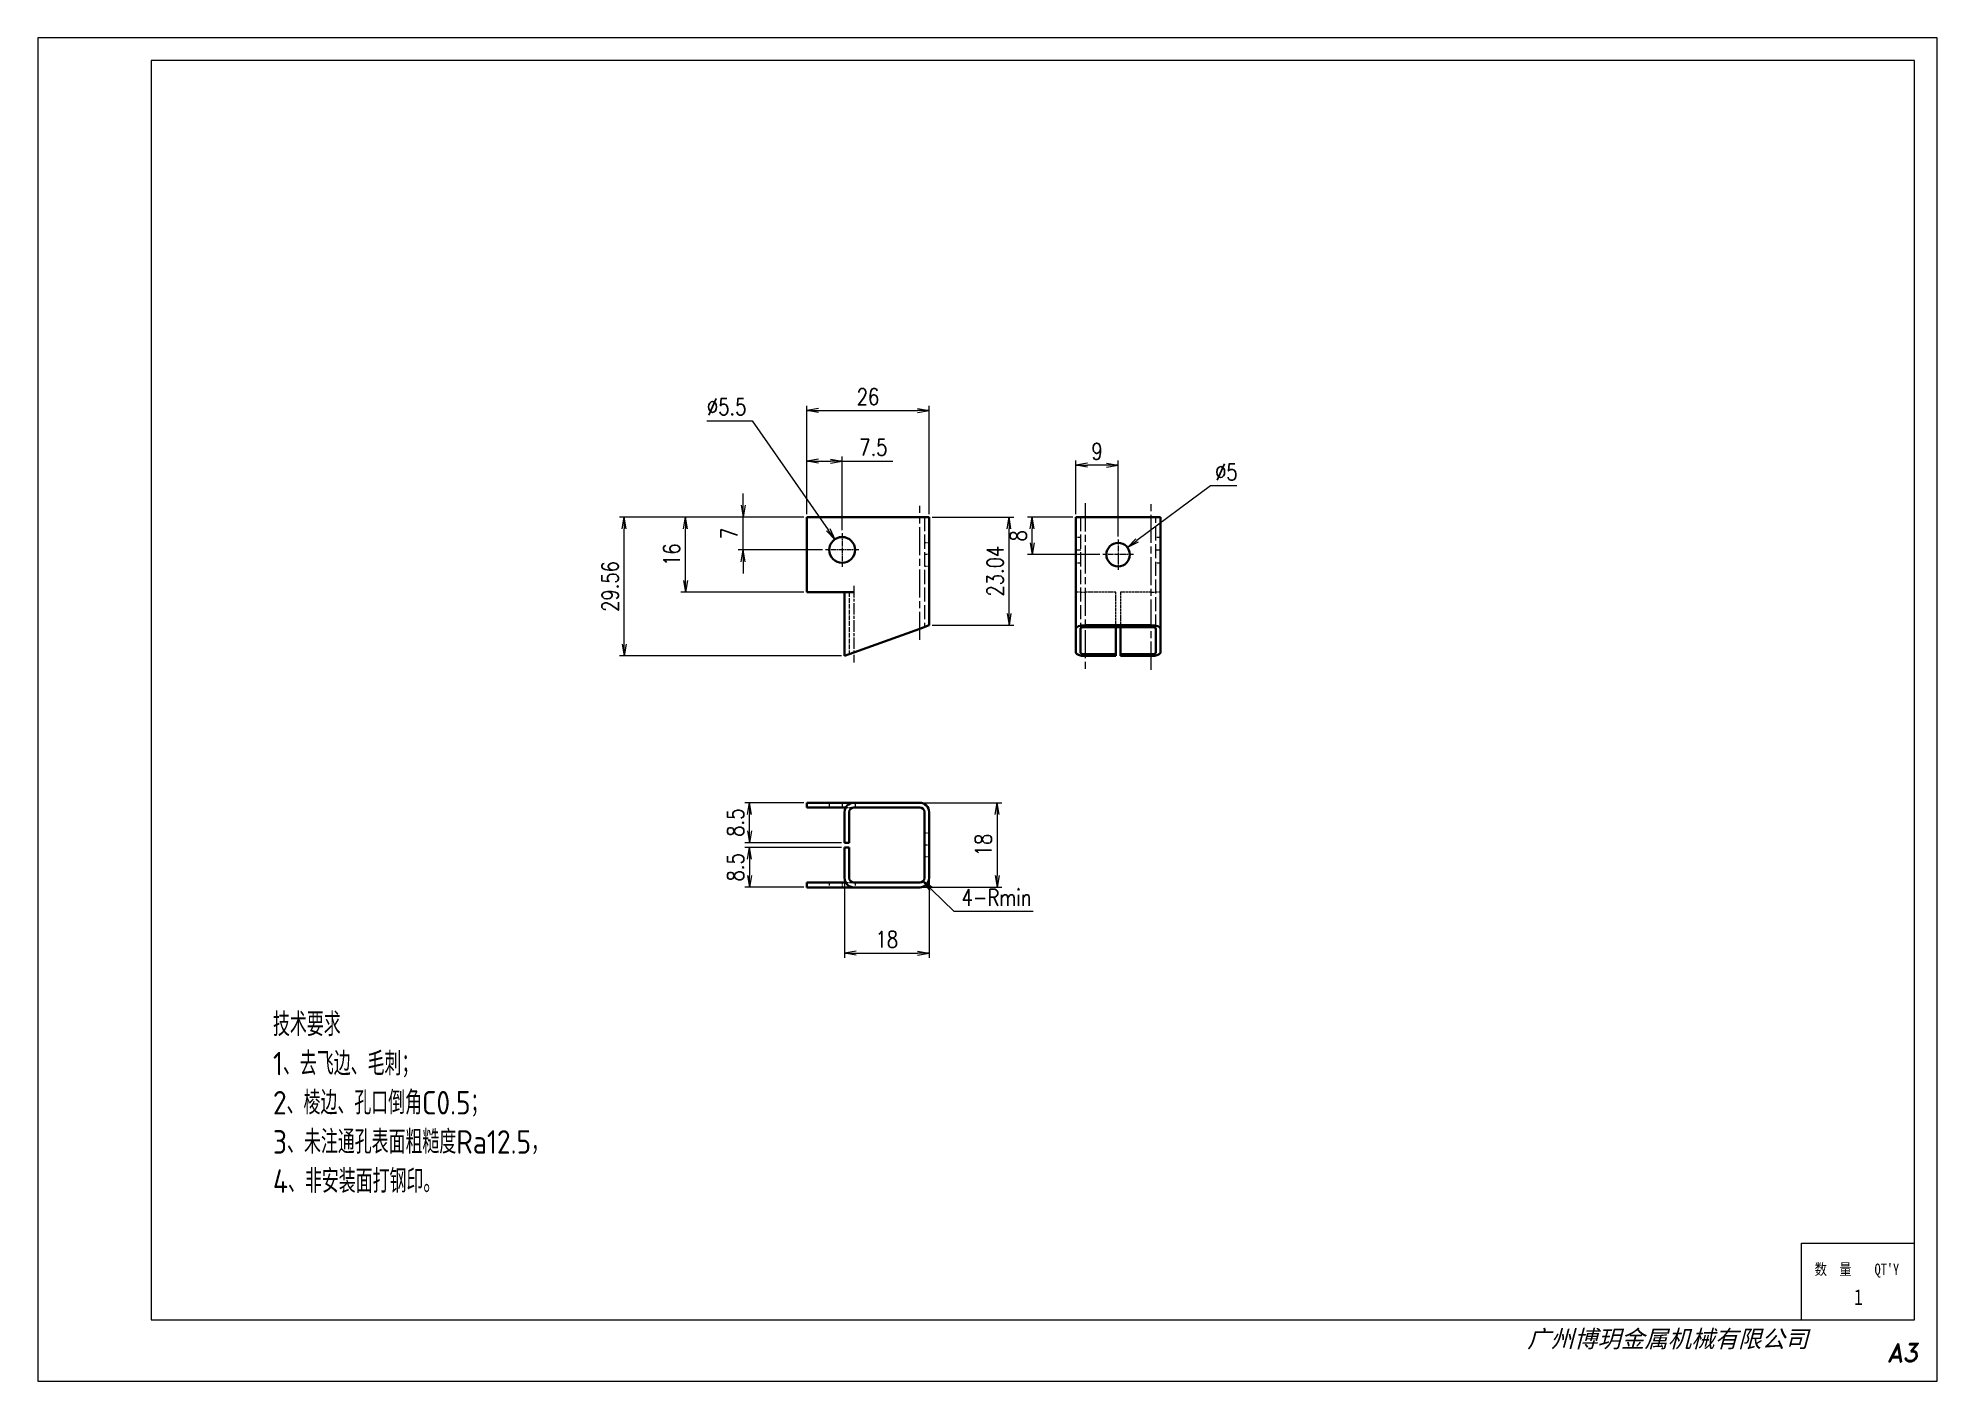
# Model space of a CAD drawing. Header units: millimetres. Extents: x 947 to 8432, y 980 to 2342.
# Drawn here: x 2480 to 2884.1, y 1550 to 1835.7 of the extents above; entities that cross this region are included whole.
import ezdxf
from ezdxf.enums import TextEntityAlignment as Align

# ---------------------------------------------------------------- set-up
doc = ezdxf.new("R2010")
doc.units = ezdxf.units.MM
doc.linetypes.add('AM_ISO02W050x2', pattern=[3.75, 3, -0.75])
doc.linetypes.add('AM_ISO08W050x2', pattern=[9, 6, -0.75, 1.5, -0.75])
for name, color, linetype, lineweight in [('中心线', 2, 'AM_ISO08W050x2', 18), ('图框BY', 7, 'Continuous', 0), ('标注线', 3, 'Continuous', 18), ('粗实线', 7, 'Continuous', 35), ('虚线', 1, 'AM_ISO02W050x2', 18)]:
    doc.layers.add(name, color=color, linetype=linetype, lineweight=lineweight)
doc.styles.add('DIM', font='romans.shx', dxfattribs={"width": 0.8, "bigfont": 'bigfont.shx'})
doc.styles.add('STYLE1', font='')
doc.styles.add('国标', font='simfang.ttf', dxfattribs={"width": 0.8})
doc.styles.add('机械长仿宋', font='gbenor.shx', dxfattribs={"height": 1, "bigfont": 'gbcbig.shx'})
doc.styles.add('标题字', font='romand.shx', dxfattribs={"oblique": 10, "bigfont": 'bigfont.shx'})
doc.styles.get('STYLE1').set_extended_font_data('SimSun')
doc.dimstyles.new('XR 1-1$0', dxfattribs={"dimtxt": 3.5, "dimasz": 2.5, "dimexe": 1, "dimexo": 0.625, "dimgap": 1.2, "dimtad": 1, "dimzin": 9, "dimdsep": 46, "dimtxsty": 'DIM', "dimblk": 'OPEN', "dimcen": 0, "dimclrd": 8, "dimclre": 8, "dimclrt": 2, "dimazin": 2, "dimtfac": 0.5, "dimtmove": 0, "dimatfit": 3, "dimldrblk": 'OPEN', "dimfxl": 1, "dimtolj": 2, "dimlwd": 18, "dimlwe": 18, "dimarcsym": 0})
doc.dimstyles.new('XR 1-1$3', dxfattribs={"dimtxt": 3.5, "dimasz": 2.5, "dimexe": 1, "dimexo": 0.625, "dimgap": 1.2, "dimtad": 1, "dimtoh": 1, "dimdsep": 46, "dimtxsty": 'DIM', "dimblk": 'OPEN', "dimcen": 0, "dimclrd": 8, "dimclre": 8, "dimclrt": 2, "dimazin": 2, "dimtfac": 0.5, "dimtofl": 0, "dimtmove": 0, "dimatfit": 3, "dimldrblk": 'OPEN', "dimfxl": 1, "dimtolj": 2, "dimlwd": 18, "dimlwe": 18, "dimarcsym": 0})
doc.dimstyles.new('XR 1-1$4', dxfattribs={"dimtxt": 3.5, "dimasz": 2.5, "dimexe": 1, "dimexo": 0.625, "dimgap": 1.2, "dimtad": 1, "dimtoh": 1, "dimdsep": 46, "dimtxsty": 'DIM', "dimblk": 'OPEN', "dimcen": 0, "dimclrd": 8, "dimclre": 8, "dimclrt": 2, "dimazin": 2, "dimtfac": 0.5, "dimtofl": 0, "dimtmove": 0, "dimatfit": 3, "dimldrblk": 'OPEN', "dimfxl": 1, "dimtolj": 2, "dimlwd": 18, "dimlwe": 18, "dimarcsym": 0})

msp = doc.modelspace()

# ---------------------------------------------------------------- texts
at = {"layer": '图框BY', "style": '国标', "width": 0.8}
for s, p in [('数  量', (2858.01, 1572.577)), ("QT'Y ", (2870.76, 1572.577))]:
    msp.add_text(s, height=2.4051, dxfattribs=at).set_placement(p)
msp.add_text('1', height=3.367, dxfattribs=at).set_placement((2867.318, 1566.163), align=Align.CENTER)
at = {"layer": '图框BY', "lineweight": -3, "style": 'STYLE1', "oblique": 15}
msp.add_text('广州博玥金属机械有限公司', height=3.6557, dxfattribs=at).set_placement((2796.861, 1557.147))
at = {"layer": '图框BY', "style": '标题字', "oblique": 10}
msp.add_text('A3', height=3.8481, dxfattribs=at).set_placement((2876.755, 1556.025), align=Align.MIDDLE)
at = {"layer": '标注线', "color": 2, "insert": (2530, 1590), "char_height": 5, "width": 69.41703, "attachment_point": 7, "style": '机械长仿宋'}
msp.add_mtext('\\A2;技术要求\\P1、去飞边、毛刺；\\P2、棱边、孔口倒角C0.5；\\P3、未注通孔表面粗糙度Ra12.5，\\P4、非安装面打钢印。', dxfattribs=at)

# ---------------------------------------------------------------- blocks, each defined once
blk = doc.blocks.new('_Open')
at = {"color": 0, "linetype": 'ByBlock', "lineweight": -2}
for p, q in [((-1, 0.17), (0, 0)), ((-1, -0.17), (0, 0)), ((0, 0), (-1, 0))]:
    blk.add_line(p, q, dxfattribs=at)
blk = doc.blocks.new('*D122')
at = {"layer": '标注线', "color": 8, "lineweight": 18, "transparency": 16777216}
for p, q in [((2630.01, 1736.31), (2630.01, 1738.81)), ((2642.98, 1733.81), (2629.01, 1733.81)), ((2630.01, 1726.81), (2630.01, 1733.81)), ((2646.9, 1726.81), (2629.01, 1726.81)), ((2630.01, 1724.31), (2630.01, 1721.81))]:
    blk.add_line(p, q, dxfattribs=at)
at = {"layer": '标注线', "color": 8, "lineweight": 18, "transparency": 16777216, "xscale": 2.5, "yscale": 2.5, "zscale": 2.5}
for p, rotation in [((2630.01, 1733.81), 270), ((2630.01, 1726.81), 90)]:
    blk.add_blockref('_Open', p, dxfattribs=dict(at, rotation=rotation))
at = {"layer": '标注线', "color": 2, "transparency": 16777216, "insert": (2627.06, 1730.31), "char_height": 3.5, "attachment_point": 5, "rotation": 90, "style": 'DIM'}
blk.add_mtext('\\A2;7', dxfattribs=at)
blk = doc.blocks.new('*D123')
at = {"layer": '标注线', "color": 8, "lineweight": 18, "transparency": 16777216}
for p, q in [((2643.6, 1734.43), (2643.6, 1746.68)), ((2646.1, 1745.68), (2648.6, 1745.68)), ((2651.1, 1731.01), (2651.1, 1746.68)), ((2651.1, 1745.68), (2661.87, 1745.68))]:
    blk.add_line(p, q, dxfattribs=at)
at = {"layer": '标注线', "color": 8, "lineweight": 18, "transparency": 16777216, "xscale": 2.5, "yscale": 2.5, "zscale": 2.5, "rotation": 180}
blk.add_blockref('_Open', (2643.6, 1745.68), dxfattribs=at)
at = {"layer": '标注线', "color": 8, "lineweight": 18, "transparency": 16777216, "xscale": 2.5, "yscale": 2.5, "zscale": 2.5}
blk.add_blockref('_Open', (2651.1, 1745.68), dxfattribs=at)
at = {"layer": '标注线', "color": 2, "transparency": 16777216, "insert": (2657.74, 1748.63), "char_height": 3.5, "attachment_point": 5, "style": 'DIM'}
blk.add_mtext('\\A2;7.5', dxfattribs=at)
blk = doc.blocks.new('*D124')
at = {"layer": '标注线', "color": 8, "lineweight": 18, "transparency": 16777216}
for p, q in [((2642.98, 1733.81), (2616.79, 1733.81)), ((2617.79, 1720.31), (2617.79, 1731.31)), ((2642.98, 1717.81), (2616.79, 1717.81))]:
    blk.add_line(p, q, dxfattribs=at)
at = {"layer": '标注线', "color": 8, "lineweight": 18, "transparency": 16777216, "xscale": 2.5, "yscale": 2.5, "zscale": 2.5}
for p, rotation in [((2617.79, 1733.81), 90), ((2617.79, 1717.81), 270)]:
    blk.add_blockref('_Open', p, dxfattribs=dict(at, rotation=rotation))
at = {"layer": '标注线', "color": 2, "transparency": 16777216, "insert": (2614.84, 1725.81), "char_height": 3.5, "attachment_point": 5, "rotation": 90, "style": 'DIM'}
blk.add_mtext('\\A2;16', dxfattribs=at)
blk = doc.blocks.new('*D125')
at = {"layer": '标注线', "color": 8, "lineweight": 18, "transparency": 16777216}
for p, q in [((2643.6, 1734.43), (2643.6, 1757.45)), ((2646.1, 1756.45), (2667.1, 1756.45)), ((2669.6, 1734.43), (2669.6, 1757.45))]:
    blk.add_line(p, q, dxfattribs=at)
at = {"layer": '标注线', "color": 8, "lineweight": 18, "transparency": 16777216, "xscale": 2.5, "yscale": 2.5, "zscale": 2.5, "rotation": 180}
blk.add_blockref('_Open', (2643.6, 1756.45), dxfattribs=at)
at = {"layer": '标注线', "color": 8, "lineweight": 18, "transparency": 16777216, "xscale": 2.5, "yscale": 2.5, "zscale": 2.5}
blk.add_blockref('_Open', (2669.6, 1756.45), dxfattribs=at)
at = {"layer": '标注线', "color": 2, "transparency": 16777216, "insert": (2656.6, 1759.4), "char_height": 3.5, "attachment_point": 5, "style": 'DIM'}
blk.add_mtext('\\A2;26', dxfattribs=at)
blk = doc.blocks.new('*D126')
at = {"layer": '标注线', "color": 8, "lineweight": 18, "transparency": 16777216}
for p, q in [((2670.23, 1733.81), (2687.6, 1733.81)), ((2686.6, 1713.27), (2686.6, 1731.31)), ((2670.23, 1710.77), (2687.6, 1710.77))]:
    blk.add_line(p, q, dxfattribs=at)
at = {"layer": '标注线', "color": 8, "lineweight": 18, "transparency": 16777216, "xscale": 2.5, "yscale": 2.5, "zscale": 2.5}
for p, rotation in [((2686.6, 1733.81), 90), ((2686.6, 1710.77), 270)]:
    blk.add_blockref('_Open', p, dxfattribs=dict(at, rotation=rotation))
at = {"layer": '标注线', "color": 2, "transparency": 16777216, "insert": (2683.65, 1722.29), "char_height": 3.5, "attachment_point": 5, "rotation": 90, "style": 'DIM'}
blk.add_mtext('\\A2;23.04', dxfattribs=at)
blk = doc.blocks.new('*D127')
at = {"layer": '标注线', "color": 8, "lineweight": 18, "transparency": 16777216}
for p, q in [((2642.98, 1733.81), (2603.7, 1733.81)), ((2604.7, 1706.75), (2604.7, 1731.31)), ((2650.98, 1704.25), (2603.7, 1704.25))]:
    blk.add_line(p, q, dxfattribs=at)
at = {"layer": '标注线', "color": 8, "lineweight": 18, "transparency": 16777216, "xscale": 2.5, "yscale": 2.5, "zscale": 2.5}
for p, rotation in [((2604.7, 1733.81), 90), ((2604.7, 1704.25), 270)]:
    blk.add_blockref('_Open', p, dxfattribs=dict(at, rotation=rotation))
at = {"layer": '标注线', "color": 2, "transparency": 16777216, "insert": (2601.75, 1719.03), "char_height": 3.5, "attachment_point": 5, "rotation": 90, "style": 'DIM'}
blk.add_mtext('\\A2;29.56', dxfattribs=at)
blk = doc.blocks.new('*D128')
at = {"layer": '标注线', "color": 8, "lineweight": 18, "transparency": 16777216}
for p, q in [((2700.19, 1733.81), (2690.55, 1733.81)), ((2691.55, 1728.31), (2691.55, 1731.31)), ((2705.94, 1725.81), (2690.55, 1725.81))]:
    blk.add_line(p, q, dxfattribs=at)
at = {"layer": '标注线', "color": 8, "lineweight": 18, "transparency": 16777216, "xscale": 2.5, "yscale": 2.5, "zscale": 2.5}
for p, rotation in [((2691.55, 1733.81), 90), ((2691.55, 1725.81), 270)]:
    blk.add_blockref('_Open', p, dxfattribs=dict(at, rotation=rotation))
at = {"layer": '标注线', "color": 2, "transparency": 16777216, "insert": (2688.6, 1729.81), "char_height": 3.5, "attachment_point": 5, "rotation": 90, "style": 'DIM'}
blk.add_mtext('\\A2;8', dxfattribs=at)
blk = doc.blocks.new('*D129')
at = {"layer": '标注线', "color": 8, "lineweight": 18, "transparency": 16777216}
for p, q in [((2700.82, 1734.43), (2700.82, 1745.82)), ((2709.82, 1729.68), (2709.82, 1745.82)), ((2707.32, 1744.82), (2703.32, 1744.82))]:
    blk.add_line(p, q, dxfattribs=at)
at = {"layer": '标注线', "color": 8, "lineweight": 18, "transparency": 16777216, "xscale": 2.5, "yscale": 2.5, "zscale": 2.5, "rotation": 180}
blk.add_blockref('_Open', (2700.82, 1744.82), dxfattribs=at)
at = {"layer": '标注线', "color": 8, "lineweight": 18, "transparency": 16777216, "xscale": 2.5, "yscale": 2.5, "zscale": 2.5}
blk.add_blockref('_Open', (2709.82, 1744.82), dxfattribs=at)
at = {"layer": '标注线', "color": 2, "transparency": 16777216, "insert": (2705.32, 1747.77), "char_height": 3.5, "attachment_point": 5, "style": 'DIM'}
blk.add_mtext('\\A2;9', dxfattribs=at)
blk = doc.blocks.new('*D130')
at = {"layer": '标注线', "color": 8, "lineweight": 18, "transparency": 16777216}
for p, q in [((2674.95, 1649.92), (2670.12, 1654.59)), ((2691.75, 1649.92), (2674.95, 1649.92))]:
    blk.add_line(p, q, dxfattribs=at)
at = {"layer": '标注线', "color": 8, "lineweight": 18, "transparency": 16777216, "xscale": 2.5, "yscale": 2.5, "zscale": 2.5, "rotation": 135.9448052765167}
blk.add_blockref('_Open', (2668.32, 1656.33), dxfattribs=at)
at = {"layer": '标注线', "color": 2, "transparency": 16777216, "insert": (2683.95, 1652.87), "char_height": 3.5, "attachment_point": 5, "style": 'DIM'}
blk.add_mtext('\\A2;{\\Fromans,bigfont|c134;4-Rmin}', dxfattribs=at)
blk = doc.blocks.new('*D131')
at = {"layer": '标注线', "color": 8, "lineweight": 18, "transparency": 16777216}
for p, q in [((2651.6, 1662.9), (2651.6, 1640)), ((2669.6, 1656.4), (2669.6, 1640)), ((2654.1, 1641), (2667.1, 1641))]:
    blk.add_line(p, q, dxfattribs=at)
at = {"layer": '标注线', "color": 8, "lineweight": 18, "transparency": 16777216, "xscale": 2.5, "yscale": 2.5, "zscale": 2.5, "rotation": 180}
blk.add_blockref('_Open', (2651.6, 1641), dxfattribs=at)
at = {"layer": '标注线', "color": 8, "lineweight": 18, "transparency": 16777216, "xscale": 2.5, "yscale": 2.5, "zscale": 2.5}
blk.add_blockref('_Open', (2669.6, 1641), dxfattribs=at)
at = {"layer": '标注线', "color": 2, "transparency": 16777216, "insert": (2660.6, 1643.95), "char_height": 3.5, "attachment_point": 5, "style": 'DIM'}
blk.add_mtext('\\A2;18', dxfattribs=at)
blk = doc.blocks.new('*D132')
at = {"layer": '标注线', "color": 8, "lineweight": 18, "transparency": 16777216}
for p, q in [((2668.23, 1673.03), (2685.11, 1673.03)), ((2684.11, 1670.53), (2684.11, 1657.53)), ((2668.23, 1655.03), (2685.11, 1655.03))]:
    blk.add_line(p, q, dxfattribs=at)
at = {"layer": '标注线', "color": 8, "lineweight": 18, "transparency": 16777216, "xscale": 2.5, "yscale": 2.5, "zscale": 2.5}
for p, rotation in [((2684.11, 1673.03), 90), ((2684.11, 1655.03), 270)]:
    blk.add_blockref('_Open', p, dxfattribs=dict(at, rotation=rotation))
at = {"layer": '标注线', "color": 2, "transparency": 16777216, "insert": (2681.16, 1664.03), "char_height": 3.5, "attachment_point": 5, "rotation": 90, "style": 'DIM'}
blk.add_mtext('\\A2;18', dxfattribs=at)
blk = doc.blocks.new('*D133')
at = {"layer": '标注线', "color": 8, "lineweight": 18, "transparency": 16777216}
for p, q in [((2650.98, 1663.53), (2630.38, 1663.53)), ((2631.38, 1661.03), (2631.38, 1657.53)), ((2642.98, 1655.03), (2630.38, 1655.03))]:
    blk.add_line(p, q, dxfattribs=at)
at = {"layer": '标注线', "color": 8, "lineweight": 18, "transparency": 16777216, "xscale": 2.5, "yscale": 2.5, "zscale": 2.5}
for p, rotation in [((2631.38, 1663.53), 90), ((2631.38, 1655.03), 270)]:
    blk.add_blockref('_Open', p, dxfattribs=dict(at, rotation=rotation))
at = {"layer": '标注线', "color": 2, "transparency": 16777216, "insert": (2628.43, 1659.28), "char_height": 3.5, "attachment_point": 5, "rotation": 90, "style": 'DIM'}
blk.add_mtext('\\A2;8.5', dxfattribs=at)
blk = doc.blocks.new('*D134')
at = {"layer": '标注线', "color": 8, "lineweight": 18, "transparency": 16777216}
for p, q in [((2642.98, 1673.03), (2630.38, 1673.03)), ((2631.38, 1667.03), (2631.38, 1670.53)), ((2650.98, 1664.53), (2630.38, 1664.53))]:
    blk.add_line(p, q, dxfattribs=at)
at = {"layer": '标注线', "color": 8, "lineweight": 18, "transparency": 16777216, "xscale": 2.5, "yscale": 2.5, "zscale": 2.5}
for p, rotation in [((2631.38, 1673.03), 90), ((2631.38, 1664.53), 270)]:
    blk.add_blockref('_Open', p, dxfattribs=dict(at, rotation=rotation))
at = {"layer": '标注线', "color": 2, "transparency": 16777216, "insert": (2628.43, 1668.78), "char_height": 3.5, "attachment_point": 5, "rotation": 90, "style": 'DIM'}
blk.add_mtext('\\A2;8.5', dxfattribs=at)
blk = doc.blocks.new('*D135')
at = {"layer": '标注线', "color": 8, "lineweight": 18, "transparency": 16777216}
for p, q in [((2622.33, 1754.29), (2631.93, 1754.29)), ((2631.93, 1754.29), (2648.1, 1731.11))]:
    blk.add_line(p, q, dxfattribs=at)
at = {"layer": '标注线', "color": 8, "lineweight": 18, "transparency": 16777216, "xscale": 2.5, "yscale": 2.5, "zscale": 2.5, "rotation": 304.898276421396}
blk.add_blockref('_Open', (2649.53, 1729.06), dxfattribs=at)
at = {"layer": '标注线', "color": 2, "transparency": 16777216, "insert": (2626.53, 1757.24), "char_height": 3.5, "attachment_point": 5, "style": 'DIM'}
blk.add_mtext('\\A2;∅5.5', dxfattribs=at)
blk = doc.blocks.new('*D136')
at = {"layer": '标注线', "color": 8, "lineweight": 18, "transparency": 16777216}
for p, q in [((2729.44, 1740.42), (2713.83, 1728.79)), ((2735.04, 1740.42), (2729.44, 1740.42))]:
    blk.add_line(p, q, dxfattribs=at)
at = {"layer": '标注线', "color": 8, "lineweight": 18, "transparency": 16777216, "xscale": 2.5, "yscale": 2.5, "zscale": 2.5, "rotation": 216.681292844017}
blk.add_blockref('_Open', (2711.82, 1727.3), dxfattribs=at)
at = {"layer": '标注线', "color": 2, "transparency": 16777216, "insert": (2732.84, 1743.37), "char_height": 3.5, "attachment_point": 5, "style": 'DIM'}
blk.add_mtext('\\A2;∅5', dxfattribs=at)

# ---------------------------------------------------------------- dimensions: what is measured, and where the dimension line sits
at = {"layer": '标注线'}
for base, p1, p2, angle, picture, middle in [((2669.603, 1756.451), (2643.603, 1733.806), (2669.603, 1733.806), 180, '*D125', (2656.603, 1759.401)), ((2651.103, 1745.683), (2643.603, 1733.806), (2651.103, 1730.381), 180, '*D123', (2657.736, 1748.633)), ((2700.82, 1744.822), (2709.82, 1729.056), (2700.82, 1733.806), 180, '*D129', (2705.32, 1747.772)), ((2630.012, 1733.806), (2647.528, 1726.806), (2643.603, 1733.806), 270, '*D122', (2627.062, 1730.306)), ((2604.7, 1733.806), (2651.603, 1704.248), (2643.603, 1733.806), 270, '*D127', (2601.75, 1719.027)), ((2617.791, 1733.806), (2643.603, 1717.806), (2643.603, 1733.806), 270, '*D124', (2614.841, 1725.806)), ((2686.603, 1733.806), (2669.603, 1710.769), (2669.603, 1733.806), 270, '*D126', (2683.653, 1722.288)), ((2691.549, 1733.806), (2706.57, 1725.806), (2700.82, 1733.806), 270, '*D128', (2688.599, 1729.806)), ((2631.378, 1673.027), (2651.603, 1664.527), (2643.603, 1673.027), 270, '*D134', (2628.428, 1668.777)), ((2684.113, 1655.027), (2667.603, 1673.027), (2667.603, 1655.027), 270, '*D132', (2681.163, 1664.027)), ((2631.378, 1655.027), (2651.603, 1663.527), (2643.603, 1655.027), 270, '*D133', (2628.428, 1659.277)), ((2669.603, 1641), (2651.603, 1663.527), (2669.603, 1657.027), 180, '*D131', (2660.603, 1643.95))]:
    dim = msp.add_linear_dim(base=base, p1=p1, p2=p2, angle=angle, dimstyle='XR 1-1$0', override={"dimtp": 0.05, "dimtm": 0.05, "dimarcsym": 1}, dxfattribs=at)
    dim.commit()
    dim.dimension.update_dxf_attribs({"geometry": picture, "text_midpoint": middle})
for p1, p2, picture, middle in [((2652.676, 1724.551), (2649.529, 1729.062), '*D135', (2626.529, 1754.293)), ((2707.815, 1724.313), (2711.825, 1727.3), '*D136', (2732.836, 1740.418))]:
    dim = msp.add_diameter_dim_2p(p1=p1, p2=p2, dimstyle='XR 1-1$3', override={"dimtp": 0.05, "dimtm": 0.05, "dimarcsym": 1}, dxfattribs=at)
    dim.commit()
    dim.dimension.update_dxf_attribs({"geometry": picture, "text_midpoint": middle, "dimtype": 163})
dim = msp.add_radius_dim(center=(2667.603, 1657.027), mpoint=(2668.321, 1656.332), text='{\\Fromans,bigfont|c134;4-Rmin}', dimstyle='XR 1-1$4', override={"dimtp": 0.05, "dimtm": 0.05, "dimarcsym": 1}, dxfattribs=at)
dim.commit()
dim.dimension.update_dxf_attribs({"geometry": '*D130', "text_midpoint": (2683.946, 1649.922), "dimtype": 164})

# ---------------------------------------------------------------- linework, layer by layer
at = {"layer": '中心线'}
for p, q in [((2667.603, 1707.668), (2667.603, 1736.182)), ((2702.82, 1736.762), (2702.82, 1701.293)), ((2716.82, 1701.293), (2716.82, 1736.762))]:
    msp.add_line(p, q, dxfattribs=at)
at = {"layer": '中心线', "ltscale": 0.17875}
for p, q in [((2651.103, 1730.381), (2651.103, 1723.231)), ((2654.678, 1726.806), (2647.528, 1726.806))]:
    msp.add_line(p, q, dxfattribs=at)
at = {"layer": '中心线', "ltscale": 0.030015}
for p, q in [((2669.703, 1725.806), (2668.502, 1725.806)), ((2651.103, 1673.127), (2651.103, 1671.927)), ((2669.703, 1664.027), (2668.502, 1664.027)), ((2651.103, 1656.127), (2651.103, 1654.927))]:
    msp.add_line(p, q, dxfattribs=at)
at = {"layer": '中心线', "ltscale": 0.03}
for p, q in [((2700.72, 1726.806), (2701.92, 1726.806)), ((2717.72, 1726.806), (2718.92, 1726.806))]:
    msp.add_line(p, q, dxfattribs=at)
at = {"layer": '中心线', "ltscale": 0.1625}
for p, q in [((2713.07, 1725.806), (2706.57, 1725.806)), ((2709.82, 1729.056), (2709.82, 1722.556))]:
    msp.add_line(p, q, dxfattribs=at)
at = {"layer": '中心线', "ltscale": 0.40673}
msp.add_line((2653.603, 1719.162), (2653.603, 1702.893), dxfattribs=at)
at = {"layer": '图框BY'}
msp.add_lwpolyline([(2884.051, 1835.722), (2480, 1835.722), (2480, 1550), (2884.051, 1550)], close=True, dxfattribs=at)
for points in [[(2504.051, 1830.911), (2504.051, 1562.987), (2879.241, 1562.987), (2879.241, 1830.911), (2504.051, 1830.911)], [(2855.19, 1562.987), (2855.19, 1579.342), (2879.241, 1579.342)]]:
    msp.add_lwpolyline(points, dxfattribs=at)
at = {"layer": '粗实线'}
for p, q in [((2667.603, 1733.806), (2643.603, 1733.806)), ((2669.603, 1733.806), (2669.603, 1710.769)), ((2700.82, 1733.806), (2700.82, 1710.044)), ((2718.82, 1733.806), (2718.82, 1710.044))]:
    msp.add_line(p, q, dxfattribs=at)
at = {"layer": '粗实线', "ltscale": 0.4}
msp.add_line((2643.603, 1717.806), (2643.603, 1733.806), dxfattribs=at)
at = {"layer": '粗实线', "ltscale": 0.05}
for p, q in [((2669.603, 1733.806), (2667.603, 1733.806)), ((2702.82, 1733.806), (2700.82, 1733.806)), ((2718.82, 1733.806), (2716.82, 1733.806))]:
    msp.add_line(p, q, dxfattribs=at)
at = {"layer": '粗实线', "ltscale": 0.35}
for p, q in [((2702.82, 1733.806), (2716.82, 1733.806)), ((2716.82, 1710.769), (2702.82, 1710.769)), ((2716.82, 1710.407), (2702.82, 1710.407)), ((2653.603, 1673.027), (2667.603, 1673.027)), ((2667.603, 1672.027), (2653.603, 1672.027)), ((2668.603, 1657.027), (2668.603, 1671.027)), ((2669.603, 1657.027), (2669.603, 1671.027)), ((2653.603, 1656.027), (2667.603, 1656.027)), ((2653.603, 1655.027), (2667.603, 1655.027))]:
    msp.add_line(p, q, dxfattribs=at)
at = {"layer": '粗实线', "ltscale": 0.249753}
for p, q in [((2643.603, 1717.806), (2653.593, 1717.806)), ((2643.603, 1673.027), (2653.593, 1673.027))]:
    msp.add_line(p, q, dxfattribs=at)
at = {"layer": '粗实线', "ltscale": 0.006698}
msp.add_line((2651.603, 1717.806), (2651.871, 1717.806), dxfattribs=at)
at = {"layer": '粗实线', "ltscale": 0.338942}
msp.add_line((2651.603, 1704.248), (2651.603, 1717.806), dxfattribs=at)
at = {"layer": '粗实线', "ltscale": 0.372257}
msp.add_line((2653.603, 1704.973), (2667.603, 1710.044), dxfattribs=at)
at = {"layer": '粗实线', "ltscale": 0.05318}
for p, q in [((2667.603, 1710.044), (2669.603, 1710.769)), ((2653.603, 1704.973), (2651.603, 1704.248))]:
    msp.add_line(p, q, dxfattribs=at)
at = {"layer": '粗实线', "ltscale": 0.126788}
for p, q in [((2700.82, 1704.973), (2700.82, 1710.044)), ((2701.82, 1710.044), (2701.82, 1704.973)), ((2717.82, 1704.973), (2717.82, 1710.044)), ((2718.82, 1704.973), (2718.82, 1710.044))]:
    msp.add_line(p, q, dxfattribs=at)
at = {"layer": '粗实线', "ltscale": 0.1449}
for p, q in [((2709.32, 1704.611), (2709.32, 1710.407)), ((2710.32, 1710.407), (2710.32, 1704.611))]:
    msp.add_line(p, q, dxfattribs=at)
at = {"layer": '粗实线', "ltscale": 0.1625}
for p, q in [((2702.82, 1704.611), (2709.32, 1704.611)), ((2702.82, 1704.248), (2709.32, 1704.248)), ((2710.32, 1704.611), (2716.82, 1704.611)), ((2710.32, 1704.248), (2716.82, 1704.248)), ((2651.603, 1671.027), (2651.603, 1664.527)), ((2652.603, 1671.027), (2652.603, 1664.527)), ((2651.603, 1663.527), (2651.603, 1657.027)), ((2652.603, 1663.527), (2652.603, 1657.027))]:
    msp.add_line(p, q, dxfattribs=at)
at = {"layer": '粗实线', "ltscale": 0.009056}
for p, q in [((2709.32, 1704.248), (2709.32, 1704.611)), ((2710.32, 1704.248), (2710.32, 1704.611))]:
    msp.add_line(p, q, dxfattribs=at)
at = {"layer": '粗实线', "ltscale": 0.025}
for p, q in [((2643.603, 1672.027), (2643.603, 1673.027)), ((2651.603, 1664.527), (2652.603, 1664.527)), ((2651.603, 1663.527), (2652.603, 1663.527)), ((2643.603, 1656.027), (2643.603, 1655.027))]:
    msp.add_line(p, q, dxfattribs=at)
at = {"layer": '粗实线', "ltscale": 0.206699}
for p, q in [((2643.603, 1672.027), (2651.871, 1672.027)), ((2643.603, 1656.027), (2651.871, 1656.027))]:
    msp.add_line(p, q, dxfattribs=at)
at = {"layer": '粗实线', "ltscale": 0.25}
msp.add_line((2643.603, 1655.027), (2653.603, 1655.027), dxfattribs=at)
at = {"layer": '粗实线'}
for centre, radius in [((2651.103, 1726.806), 2.75), ((2709.82, 1725.806), 2.5)]:
    msp.add_circle(centre, radius, dxfattribs=at)
for centre, radius, start, end in [((2653.603, 1671.027), 2, 90, 180), ((2667.603, 1671.027), 2, 0, 90), ((2653.603, 1671.027), 1, 90, 180), ((2667.603, 1671.027), 1, 0, 90), ((2653.603, 1657.027), 2, 180, 270), ((2653.603, 1657.027), 1, 180, 270), ((2667.603, 1657.027), 1, 270, 0), ((2667.603, 1657.027), 2, 270, 0)]:
    msp.add_arc(centre, radius, start, end, dxfattribs=at)
for centre, major_axis, start_param, end_param in [((2702.82, 1710.044), (2, 0), 1.5707963, 3.1415927), ((2702.82, 1710.044), (1, 0), 1.5707963, 3.1415927), ((2716.82, 1710.044), (2, 0), 0, 1.5707963), ((2716.82, 1710.044), (1, 0), 0, 1.5707963), ((2702.82, 1704.973), (2, 0), 3.1415927, 4.712389), ((2702.82, 1704.973), (1, 0), 3.1415927, 4.712389), ((2716.82, 1704.973), (1, 0), 4.712389, 6.2831853), ((2716.82, 1704.973), (2, 0), 4.712389, 6.2831853)]:
    msp.add_ellipse(centre, major_axis=major_axis, ratio=0.3622505, start_param=start_param, end_param=end_param, dxfattribs=at)
at = {"layer": '虚线'}
for p, q in [((2668.603, 1733.806), (2668.603, 1710.407)), ((2701.82, 1733.806), (2701.82, 1710.044)), ((2717.82, 1710.044), (2717.82, 1733.806))]:
    msp.add_line(p, q, dxfattribs=at)
at = {"layer": '虚线', "ltscale": 0.025}
for p, q in [((2700.82, 1729.556), (2701.82, 1729.556)), ((2717.82, 1729.556), (2718.82, 1729.556)), ((2669.603, 1728.306), (2668.603, 1728.306)), ((2669.603, 1723.306), (2668.603, 1723.306)), ((2700.82, 1724.056), (2701.82, 1724.056)), ((2717.82, 1724.056), (2718.82, 1724.056)), ((2701.82, 1717.806), (2700.82, 1717.806)), ((2716.82, 1717.806), (2717.82, 1717.806)), ((2718.82, 1717.806), (2717.82, 1717.806)), ((2648.353, 1673.027), (2648.353, 1672.027)), ((2653.853, 1673.027), (2653.853, 1672.027)), ((2669.603, 1666.527), (2668.603, 1666.527)), ((2669.603, 1661.527), (2668.603, 1661.527)), ((2648.353, 1656.027), (2648.353, 1655.027)), ((2653.853, 1656.027), (2653.853, 1655.027))]:
    msp.add_line(p, q, dxfattribs=at)
at = {"layer": '虚线', "ltscale": 0.043127}
for p, q in [((2651.871, 1717.806), (2653.596, 1717.806)), ((2651.871, 1672.027), (2653.596, 1672.027))]:
    msp.add_line(p, q, dxfattribs=at)
at = {"layer": '虚线', "ltscale": 0.329886}
msp.add_line((2652.603, 1717.806), (2652.603, 1704.611), dxfattribs=at)
at = {"layer": '虚线', "ltscale": 0.024999}
msp.add_line((2701.82, 1717.806), (2702.82, 1717.806), dxfattribs=at)
at = {"layer": '虚线', "ltscale": 0.1625}
for p, q in [((2709.32, 1717.806), (2702.82, 1717.806)), ((2716.82, 1717.806), (2710.32, 1717.806))]:
    msp.add_line(p, q, dxfattribs=at)
at = {"layer": '虚线', "ltscale": 0.184985}
for p, q in [((2709.32, 1710.407), (2709.32, 1717.806)), ((2710.32, 1717.806), (2710.32, 1710.407))]:
    msp.add_line(p, q, dxfattribs=at)
at = {"layer": '虚线', "ltscale": 0.043301}
msp.add_line((2651.871, 1656.027), (2653.603, 1656.027), dxfattribs=at)

msp.set_redraw_order([(e.dxf.handle, doc.entitydb.next_handle()) for e in msp.query("TEXT MTEXT ATTDEF DIMENSION ARC_DIMENSION")])  # texts and dimensions are drawn at this point

doc.saveas('drawing.dxf')
